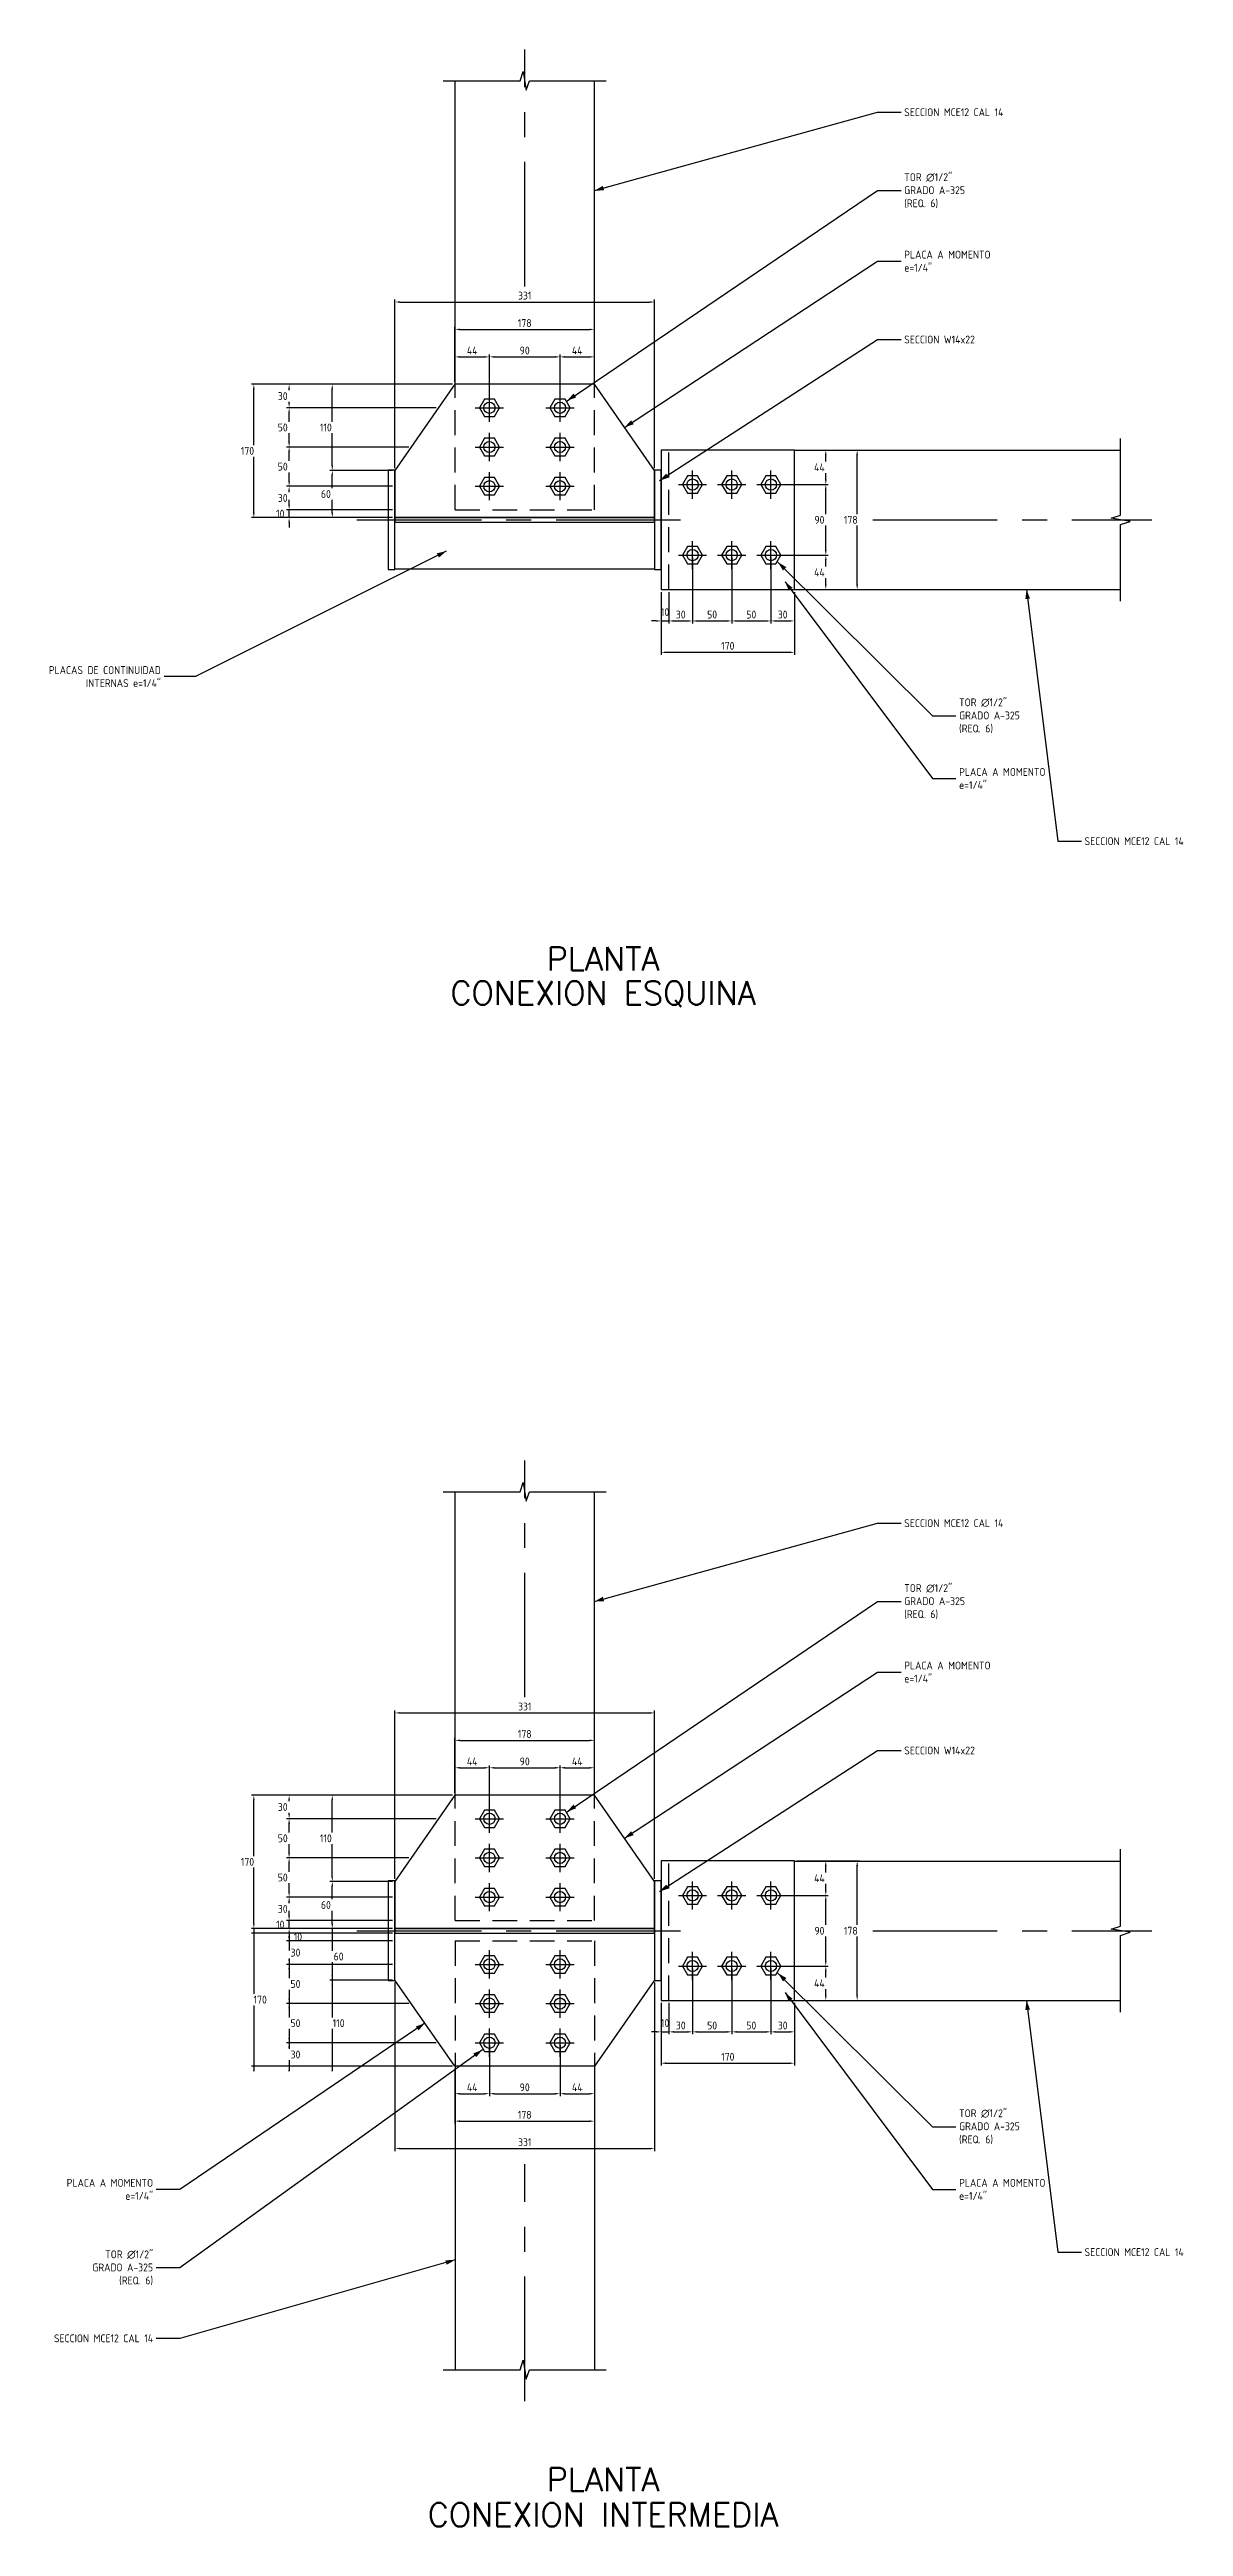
# Model space of a CAD drawing. Header units: millimetres. Extents: x -446 to 3740, y -2580 to 600.
# Drawn here: x 2294 to 3740, y -2560 to 600 of the extents above; entities that cross this region are included whole.
import ezdxf

# ---------------------------------------------------------------- set-up
doc = ezdxf.new("R2010")
doc.units = ezdxf.units.MM
doc.header["$LTSCALE"] = 5
doc.linetypes.add('CENTER', pattern=[50.8, 31.75, -6.35, 6.35, -6.35])
doc.linetypes.add('HIDDEN', pattern=[9.525, 6.35, -3.175])
doc.layers.add('TRAZO-01', color=8, linetype='Continuous')
doc.layers.add('TRAZOS-01', color=8, linetype='Continuous')
doc.styles.add('ISO Proportional', font='isocp.shx')
doc.styles.add('X200-000', font='simplex.shx')
doc.dimstyles.new('STD 05', dxfattribs={"dimscale": 5, "dimtxt": 2, "dimasz": 1.25, "dimexe": 0.625, "dimexo": 0.625, "dimtad": 1, "dimtih": 1, "dimtoh": 1, "dimzin": 12, "dimdsep": 46, "dimtxsty": 'ISO Proportional', "dimcen": 2.5, "dimclrt": 2, "dimazin": 3, "dimtfac": 1, "dimtmove": 0, "dimatfit": 1})

msp = doc.modelspace()

# ---------------------------------------------------------------- texts
at = {"layer": 'TRAZO-01', "color": 7, "char_height": 30, "attachment_point": 5, "style": 'X200-000'}
for s, insert in [('PLANTA', (3000, -560)), ('CONEXION ESQUINA', (3000, -605)), ('PLANTA', (3000, -2500)), ('CONEXION INTERMEDIA', (3000, -2545))]:
    msp.add_mtext(s, dxfattribs=dict(at, insert=insert))
at = {"layer": 'TRAZOS-01', "color": 2, "char_height": 10, "style": 'ISO Proportional'}
for s, insert, attachment_point in [('SECCION MCE12 CAL 14', (3384, 520), 4), ('TOR ∅1/2"\\PGRADO A-325\\P(REQ. 6)', (3384, 420), 4), ('PLACA A MOMENTO\\Pe=1/4"', (3384, 330), 4), ('SECCION W14x22', (3384, 230), 4), ('PLACAS DE CONTINUIDAD\\PINTERNAS e=1/4"', (2436, -200), 6), ('TOR ∅1/2"\\PGRADO A-325\\P(REQ. 6)', (3454, -250), 4), ('PLACA A MOMENTO\\Pe=1/4"', (3454, -330), 4), ('SECCION MCE12 CAL 14', (3614, -410), 4), ('SECCION MCE12 CAL 14', (3384, -1280), 4), ('TOR ∅1/2"\\PGRADO A-325\\P(REQ. 6)', (3384, -1380), 4), ('PLACA A MOMENTO\\Pe=1/4"', (3384, -1470), 4), ('SECCION W14x22', (3384, -1570), 4), ('TOR ∅1/2"\\PGRADO A-325\\P(REQ. 6)', (3454, -2050), 4), ('PLACA A MOMENTO\\Pe=1/4"', (2426, -2130), 6), ('PLACA A MOMENTO\\Pe=1/4"', (3454, -2130), 4), ('TOR ∅1/2"\\PGRADO A-325\\P(REQ. 6)', (2426, -2230), 6), ('SECCION MCE12 CAL 14', (3614, -2210), 4), ('SECCION MCE12 CAL 14', (2426, -2320), 6)]:
    msp.add_mtext(s, dxfattribs=dict(at, insert=insert, attachment_point=attachment_point))

# ---------------------------------------------------------------- dimensions: what is measured, and where the dimension line sits
at = {"layer": 'TRAZO-01'}
for base, p1, p2 in [((2734.5, 277.9), (2734.5, 62.9), (3065.5, 62.9)), ((2811, 242.9), (2811, 172.9), (2989, 172.9)), ((2811, 207.9), (2811, 172.9), (2855, 142.9)), ((2855, 207.9), (2855, 142.9), (2945, 142.9)), ((2945, 207.9), (2945, 142.9), (2989, 172.9)), ((3084, -129), (3084, -89), (3114, -45)), ((3114, -129), (3114, -45), (3164, -45)), ((3164, -129), (3164, -45), (3214, -45)), ((3214, -129), (3214, -45), (3244, -89)), ((3074, -129), (3074, -89), (3084, -89)), ((3074, -169), (3074, -89), (3244, -89)), ((2734.5, -1522.1), (2734.5, -1737.1), (3065.5, -1737.1)), ((2811, -1557.1), (2811, -1627.1), (2989, -1627.1)), ((2811, -1592.1), (2811, -1627.1), (2855, -1657.1)), ((2855, -1592.1), (2855, -1657.1), (2945, -1657.1)), ((2945, -1592.1), (2945, -1657.1), (2989, -1627.1)), ((2734.5, -2077.9), (2734.5, -1862.9), (3065.5, -1862.9)), ((3084, -1929), (3084, -1889), (3114, -1845)), ((3114, -1929), (3114, -1845), (3164, -1845)), ((3164, -1929), (3164, -1845), (3214, -1845)), ((3214, -1929), (3214, -1845), (3244, -1889)), ((3074, -1929), (3074, -1889), (3084, -1889)), ((3074, -1969), (3074, -1889), (3244, -1889)), ((2811, -2007.9), (2811, -1972.9), (2855, -1942.9)), ((2855, -2007.9), (2855, -1942.9), (2945, -1942.9)), ((2945, -2007.9), (2945, -1942.9), (2989, -1972.9)), ((2811, -2042.9), (2811, -1972.9), (2989, -1972.9))]:
    msp.add_linear_dim(base=base, p1=p1, p2=p2, dimstyle='STD 05', dxfattribs=at).render()
for base, p1, p2 in [((2554.5, 2.9), (2734.5, 2.9), (2811, 172.9)), ((2599.5, 142.9), (2790.136, 142.9), (2811, 172.9)), ((2654.5, 62.9), (2734.5, 62.9), (2811, 172.9)), ((2599.5, 92.9), (2755.364, 92.9), (2790.136, 142.9)), ((2599.5, 42.9), (2734.5, 42.9), (2755.364, 92.9)), ((3284, 45), (3214, 45), (3244, 89)), ((3324, -89), (3244, -89), (3244, 89)), ((2599.5, 12.9), (2734.5, 12.9), (2734.5, 42.9)), ((2654.5, 2.9), (2734.5, 2.9), (2734.5, 62.9)), ((3284, -45), (3214, -45), (3214, 45)), ((2599.5, 2.9), (2734.5, 2.9), (2734.5, 12.9)), ((3284, -89), (3244, -89), (3214, -45)), ((2554.5, -1797.1), (2734.5, -1797.1), (2811, -1627.1)), ((2599.5, -1657.1), (2790.136, -1657.1), (2811, -1627.1)), ((2654.5, -1737.1), (2734.5, -1737.1), (2811, -1627.1)), ((2599.5, -1707.1), (2755.364, -1707.1), (2790.136, -1657.1)), ((2599.5, -1757.1), (2734.5, -1757.1), (2755.364, -1707.1)), ((2654.5, -1797.1), (2734.5, -1797.1), (2734.5, -1737.1)), ((3284, -1755), (3214, -1755), (3244, -1711)), ((3324, -1889), (3244, -1889), (3244, -1711)), ((2599.5, -1787.1), (2734.5, -1787.1), (2734.5, -1757.1)), ((3284, -1845), (3214, -1845), (3214, -1755)), ((2554.5, -1802.9), (2734.5, -1802.9), (2811, -1972.9)), ((2599.5, -1797.1), (2734.5, -1797.1), (2734.5, -1787.1)), ((2599.5, -1802.9), (2734.5, -1802.9), (2734.5, -1812.9)), ((2654.5, -1802.9), (2734.5, -1802.9), (2734.5, -1862.9)), ((2599.5, -1812.9), (2734.5, -1812.9), (2734.5, -1842.9)), ((2599.5, -1842.9), (2734.5, -1842.9), (2755.364, -1892.9)), ((2654.5, -1862.9), (2734.5, -1862.9), (2811, -1972.9)), ((3284, -1889), (3244, -1889), (3214, -1845)), ((2599.5, -1892.9), (2755.364, -1892.9), (2790.136, -1942.9)), ((2599.5, -1942.9), (2790.136, -1942.9), (2811, -1972.9))]:
    msp.add_linear_dim(base=base, p1=p1, p2=p2, angle=90, dimstyle='STD 05', dxfattribs=at).render()

# ---------------------------------------------------------------- linework, layer by layer
at = {"layer": 'TRAZOS-01', "color": 1, "linetype": 'CENTER'}
for p, q in [((2900, 297.9), (2900, 600)), ((2855, 124.9), (2855, 160.9)), ((2945, 124.9), (2945, 160.9)), ((2837, 142.9), (2873, 142.9)), ((2927, 142.9), (2963, 142.9)), ((2855, 74.9), (2855, 110.9)), ((2945, 74.9), (2945, 110.9)), ((2837, 92.9), (2873, 92.9)), ((2927, 92.9), (2963, 92.9)), ((2837, 42.9), (2873, 42.9)), ((2855, 24.9), (2855, 60.9)), ((2927, 42.9), (2963, 42.9)), ((2945, 24.9), (2945, 60.9)), ((3096, 45), (3132, 45)), ((3114, 27), (3114, 63)), ((3146, 45), (3182, 45)), ((3164, 27), (3164, 63)), ((3196, 45), (3232, 45)), ((3214, 27), (3214, 63)), ((2686, 0), (3114, 0)), ((3344, 0), (3700, 0)), ((3114, -63), (3114, -27)), ((3164, -63), (3164, -27)), ((3214, -63), (3214, -27)), ((3096, -45), (3132, -45)), ((3146, -45), (3182, -45)), ((3196, -45), (3232, -45)), ((2900, -1502.1), (2900, -1200)), ((2855, -1675.1), (2855, -1639.1)), ((2945, -1675.1), (2945, -1639.1)), ((2837, -1657.1), (2873, -1657.1)), ((2927, -1657.1), (2963, -1657.1)), ((2855, -1725.1), (2855, -1689.1)), ((2945, -1725.1), (2945, -1689.1)), ((2837, -1707.1), (2873, -1707.1)), ((2927, -1707.1), (2963, -1707.1)), ((3114, -1773), (3114, -1737)), ((3164, -1773), (3164, -1737)), ((3214, -1773), (3214, -1737)), ((2837, -1757.1), (2873, -1757.1)), ((2855, -1775.1), (2855, -1739.1)), ((2927, -1757.1), (2963, -1757.1)), ((2945, -1775.1), (2945, -1739.1)), ((3096, -1755), (3132, -1755)), ((3146, -1755), (3182, -1755)), ((3196, -1755), (3232, -1755)), ((2686, -1800), (3114, -1800)), ((3344, -1800), (3700, -1800)), ((2855, -1860.9), (2855, -1824.9)), ((2945, -1860.9), (2945, -1824.9)), ((3114, -1863), (3114, -1827)), ((3164, -1863), (3164, -1827)), ((3214, -1863), (3214, -1827)), ((2837, -1842.9), (2873, -1842.9)), ((2927, -1842.9), (2963, -1842.9)), ((3096, -1845), (3132, -1845)), ((3146, -1845), (3182, -1845)), ((3196, -1845), (3232, -1845)), ((2837, -1892.9), (2873, -1892.9)), ((2855, -1910.9), (2855, -1874.9)), ((2927, -1892.9), (2963, -1892.9)), ((2945, -1910.9), (2945, -1874.9)), ((2855, -1960.9), (2855, -1924.9)), ((2945, -1960.9), (2945, -1924.9)), ((2837, -1942.9), (2873, -1942.9)), ((2927, -1942.9), (2963, -1942.9)), ((2900, -2400), (2900, -2097.9))]:
    msp.add_line(p, q, dxfattribs=at)
at = {"layer": 'TRAZOS-01', "color": 4}
for p, q in [((2811.1, 172.9), (2811.1, 560)), ((2988.9, 172.9), (2988.9, 560)), ((3244, 88.9), (3660, 88.9)), ((3244, -88.9), (3660, -88.9)), ((2811.1, -1627.1), (2811.1, -1240)), ((2988.9, -1627.1), (2988.9, -1240)), ((3244, -1711.1), (3660, -1711.1)), ((3244, -1888.9), (3660, -1888.9)), ((2811.1, -1972.9), (2811.1, -2360)), ((2988.9, -1972.9), (2988.9, -2360))]:
    msp.add_line(p, q, dxfattribs=at)
at = {"layer": 'TRAZOS-01', "color": 2}
for p, q in [((2988.9, 420), (3350, 520)), ((3350, 520), (3380, 520)), ((2954, 151.9), (3350, 420)), ((3350, 420), (3380, 420)), ((3027.25, 117.9), (3350, 330)), ((3350, 330), (3380, 330)), ((3072, 50), (3350, 230)), ((3350, 230), (3380, 230)), ((2800, -40), (2480, -200)), ((3223, -54), (3420, -250)), ((3232, -78.9), (3420, -330)), ((3540, -88.9), (3580, -410)), ((2480, -200), (2440, -200)), ((3420, -250), (3450, -250)), ((3420, -330), (3450, -330)), ((3580, -410), (3610, -410)), ((2988.9, -1380), (3350, -1280)), ((3350, -1280), (3380, -1280)), ((2954, -1648.1), (3350, -1380)), ((3350, -1380), (3380, -1380)), ((3027.25, -1682.1), (3350, -1470)), ((3350, -1470), (3380, -1470)), ((3072, -1750), (3350, -1570)), ((3350, -1570), (3380, -1570)), ((3223, -1854), (3420, -2050)), ((3232, -1878.9), (3420, -2130)), ((3540, -1888.9), (3580, -2210)), ((2772.75, -1917.9), (2460, -2130)), ((2846, -1951.9), (2460, -2230)), ((3420, -2050), (3450, -2050)), ((2460, -2130), (2430, -2130)), ((3420, -2130), (3450, -2130)), ((3580, -2210), (3610, -2210)), ((2460, -2230), (2430, -2230)), ((2811.1, -2220), (2460, -2320)), ((2460, -2320), (2430, -2320))]:
    msp.add_line(p, q, dxfattribs=at)
at = {"layer": 'TRAZOS-01', "color": 4, "linetype": 'HIDDEN'}
for p, q in [((2811.1, 12.9), (2811.1, 172.9)), ((2988.9, 12.9), (2988.9, 172.9)), ((3084, -88.9), (3084, 88.9)), ((2811.1, 12.9), (2988.9, 12.9)), ((2811.1, -1787.1), (2811.1, -1627.1)), ((2988.9, -1787.1), (2988.9, -1627.1)), ((3084, -1888.9), (3084, -1711.1)), ((2811.1, -1787.1), (2988.9, -1787.1)), ((2811.1, -1812.9), (2988.9, -1812.9)), ((2811.1, -1812.9), (2811.1, -1972.9)), ((2988.9, -1812.9), (2988.9, -1972.9))]:
    msp.add_line(p, q, dxfattribs=at)
at = {"layer": 'TRAZOS-01'}
for points in [[(2796.1, 560), (2894, 560), (2898, 572), (2902, 548), (2906, 560), (3003.9, 560)], [(3660, -103.9), (3660, -6), (3672, -2), (3648, 2), (3660, 6), (3660, 103.9)], [(2796.1, -1240), (2894, -1240), (2898, -1228), (2902, -1252), (2906, -1240), (3003.9, -1240)], [(3660, -1903.9), (3660, -1806), (3672, -1802), (3648, -1798), (3660, -1794), (3660, -1696.1)], [(2796.1, -2360), (2894, -2360), (2898, -2348), (2902, -2372), (2906, -2360), (3003.9, -2360)]]:
    msp.add_lwpolyline(points, dxfattribs=at)
at = {"layer": 'TRAZOS-01', "color": 4}
for points in [[(2734.5, 2.9), (3065.5, 2.9), (3065.5, 62.9), (2989, 172.9), (2811, 172.9), (2734.5, 62.9)], [(3074, -89), (3244, -89), (3244, 89), (3074, 89)], [(2734.5, -2.9), (3065.5, -2.9), (3065.5, -62.9), (2734.5, -62.9)], [(2734.5, -1797.1), (3065.5, -1797.1), (3065.5, -1737.1), (2989, -1627.1), (2811, -1627.1), (2734.5, -1737.1)], [(3074, -1889), (3244, -1889), (3244, -1711), (3074, -1711)], [(2734.5, -1802.9), (3065.5, -1802.9), (3065.5, -1862.9), (2989, -1972.9), (2811, -1972.9), (2734.5, -1862.9)]]:
    msp.add_lwpolyline(points, close=True, dxfattribs=at)
at = {"layer": 'TRAZOS-01', "color": 3}
for points in [[(2867.817, 142.9), (2861.409, 154), (2848.591, 154), (2842.183, 142.9), (2848.591, 131.8), (2861.409, 131.8)], [(2957.817, 142.9), (2951.409, 154), (2938.591, 154), (2932.183, 142.9), (2938.591, 131.8), (2951.409, 131.8)], [(2867.817, 92.9), (2861.409, 104), (2848.591, 104), (2842.183, 92.9), (2848.591, 81.8), (2861.409, 81.8)], [(2957.817, 92.9), (2951.409, 104), (2938.591, 104), (2932.183, 92.9), (2938.591, 81.8), (2951.409, 81.8)], [(2867.817, 42.9), (2861.409, 54), (2848.591, 54), (2842.183, 42.9), (2848.591, 31.8), (2861.409, 31.8)], [(2957.817, 42.9), (2951.409, 54), (2938.591, 54), (2932.183, 42.9), (2938.591, 31.8), (2951.409, 31.8)], [(3126.817, 45), (3120.409, 56.1), (3107.591, 56.1), (3101.183, 45), (3107.591, 33.9), (3120.409, 33.9)], [(3176.817, 45), (3170.409, 56.1), (3157.591, 56.1), (3151.183, 45), (3157.591, 33.9), (3170.409, 33.9)], [(3226.817, 45), (3220.409, 56.1), (3207.591, 56.1), (3201.183, 45), (3207.591, 33.9), (3220.409, 33.9)], [(3126.817, -45), (3120.409, -33.9), (3107.591, -33.9), (3101.183, -45), (3107.591, -56.1), (3120.409, -56.1)], [(3176.817, -45), (3170.409, -33.9), (3157.591, -33.9), (3151.183, -45), (3157.591, -56.1), (3170.409, -56.1)], [(3226.817, -45), (3220.409, -33.9), (3207.591, -33.9), (3201.183, -45), (3207.591, -56.1), (3220.409, -56.1)], [(2867.817, -1657.1), (2861.409, -1646), (2848.591, -1646), (2842.183, -1657.1), (2848.591, -1668.2), (2861.409, -1668.2)], [(2957.817, -1657.1), (2951.409, -1646), (2938.591, -1646), (2932.183, -1657.1), (2938.591, -1668.2), (2951.409, -1668.2)], [(2867.817, -1707.1), (2861.409, -1696), (2848.591, -1696), (2842.183, -1707.1), (2848.591, -1718.2), (2861.409, -1718.2)], [(2957.817, -1707.1), (2951.409, -1696), (2938.591, -1696), (2932.183, -1707.1), (2938.591, -1718.2), (2951.409, -1718.2)], [(2867.817, -1757.1), (2861.409, -1746), (2848.591, -1746), (2842.183, -1757.1), (2848.591, -1768.2), (2861.409, -1768.2)], [(2957.817, -1757.1), (2951.409, -1746), (2938.591, -1746), (2932.183, -1757.1), (2938.591, -1768.2), (2951.409, -1768.2)], [(3126.817, -1755), (3120.409, -1743.9), (3107.591, -1743.9), (3101.183, -1755), (3107.591, -1766.1), (3120.409, -1766.1)], [(3176.817, -1755), (3170.409, -1743.9), (3157.591, -1743.9), (3151.183, -1755), (3157.591, -1766.1), (3170.409, -1766.1)], [(3226.817, -1755), (3220.409, -1743.9), (3207.591, -1743.9), (3201.183, -1755), (3207.591, -1766.1), (3220.409, -1766.1)], [(2867.817, -1842.9), (2861.409, -1831.8), (2848.591, -1831.8), (2842.183, -1842.9), (2848.591, -1854), (2861.409, -1854)], [(2957.817, -1842.9), (2951.409, -1831.8), (2938.591, -1831.8), (2932.183, -1842.9), (2938.591, -1854), (2951.409, -1854)], [(3126.817, -1845), (3120.409, -1833.9), (3107.591, -1833.9), (3101.183, -1845), (3107.591, -1856.1), (3120.409, -1856.1)], [(3176.817, -1845), (3170.409, -1833.9), (3157.591, -1833.9), (3151.183, -1845), (3157.591, -1856.1), (3170.409, -1856.1)], [(3226.817, -1845), (3220.409, -1833.9), (3207.591, -1833.9), (3201.183, -1845), (3207.591, -1856.1), (3220.409, -1856.1)], [(2867.817, -1892.9), (2861.409, -1881.8), (2848.591, -1881.8), (2842.183, -1892.9), (2848.591, -1904), (2861.409, -1904)], [(2957.817, -1892.9), (2951.409, -1881.8), (2938.591, -1881.8), (2932.183, -1892.9), (2938.591, -1904), (2951.409, -1904)], [(2867.817, -1942.9), (2861.409, -1931.8), (2848.591, -1931.8), (2842.183, -1942.9), (2848.591, -1954), (2861.409, -1954)], [(2957.817, -1942.9), (2951.409, -1931.8), (2938.591, -1931.8), (2932.183, -1942.9), (2938.591, -1954), (2951.409, -1954)]]:
    msp.add_lwpolyline(points, close=True, dxfattribs=at)
at = {"layer": 'TRAZOS-01', "color": 7}
for points in [[(2726, -63.5), (2734.5, -63.5), (2734.5, 63.5), (2726, 63.5)], [(3065.5, -63.5), (3074, -63.5), (3074, 63.5), (3065.5, 63.5)], [(2734.5, -2.9), (3065.5, -2.9), (3065.5, 2.9), (2734.5, 2.9)], [(2726, -1863.5), (2734.5, -1863.5), (2734.5, -1736.5), (2726, -1736.5)], [(3065.5, -1863.5), (3074, -1863.5), (3074, -1736.5), (3065.5, -1736.5)], [(2734.5, -1802.9), (3065.5, -1802.9), (3065.5, -1797.1), (2734.5, -1797.1)]]:
    msp.add_lwpolyline(points, close=True, dxfattribs=at)
at = {"layer": 'TRAZOS-01', "color": 3}
for centre in [(2855, 142.9), (2945, 142.9), (2855, 92.9), (2945, 92.9), (2855, 42.9), (2945, 42.9), (3114, 45), (3164, 45), (3214, 45), (3114, -45), (3164, -45), (3214, -45), (2855, -1657.1), (2945, -1657.1), (2855, -1707.1), (2945, -1707.1), (2855, -1757.1), (2945, -1757.1), (3114, -1755), (3164, -1755), (3214, -1755), (2855, -1842.9), (2945, -1842.9), (3114, -1845), (3164, -1845), (3214, -1845), (2855, -1892.9), (2945, -1892.9), (2855, -1942.9), (2945, -1942.9)]:
    msp.add_circle(centre, 7.15, dxfattribs=at)
at = {"layer": 'TRAZOS-01', "color": 2}
for points in [[(2988.9, 420), (2999.664, 426.094), (3001.265, 420.311)], [(2954, 151.9), (2962.255, 161.112), (2965.619, 156.143)], [(3027.25, 117.9), (3035.631, 126.997), (3038.926, 121.983)], [(3072, 50), (3080.442, 59.04), (3083.703, 54.004)], [(2800, -40), (2790.609, -48.05), (2787.925, -42.683)], [(3223, -54), (3233.623, -60.337), (3229.391, -64.59)], [(3232, -78.9), (3241.594, -86.708), (3236.791, -90.304)], [(3540, -88.9), (3544.46, -100.437), (3538.506, -101.179)], [(2988.9, -1380), (2999.664, -1373.906), (3001.265, -1379.689)], [(2954, -1648.1), (2962.255, -1638.888), (2965.619, -1643.857)], [(3027.25, -1682.1), (3035.631, -1673.003), (3038.926, -1678.017)], [(3072, -1750), (3080.442, -1740.96), (3083.703, -1745.996)], [(3223, -1854), (3233.623, -1860.337), (3229.391, -1864.59)], [(3232, -1878.9), (3241.594, -1886.708), (3236.791, -1890.304)], [(3540, -1888.9), (3544.46, -1900.437), (3538.506, -1901.179)], [(2772.75, -1917.9), (2764.502, -1927.118), (2761.135, -1922.152)], [(2846, -1951.9), (2838.017, -1961.349), (2834.51, -1956.481)], [(2811.1, -2220), (2800.381, -2226.172), (2798.737, -2220.402)]]:
    msp.add_solid(points, dxfattribs=at)

msp.set_redraw_order([(e.dxf.handle, doc.entitydb.next_handle()) for e in msp.query("TEXT MTEXT ATTDEF DIMENSION ARC_DIMENSION")])  # texts and dimensions are drawn at this point

doc.saveas('drawing.dxf')
